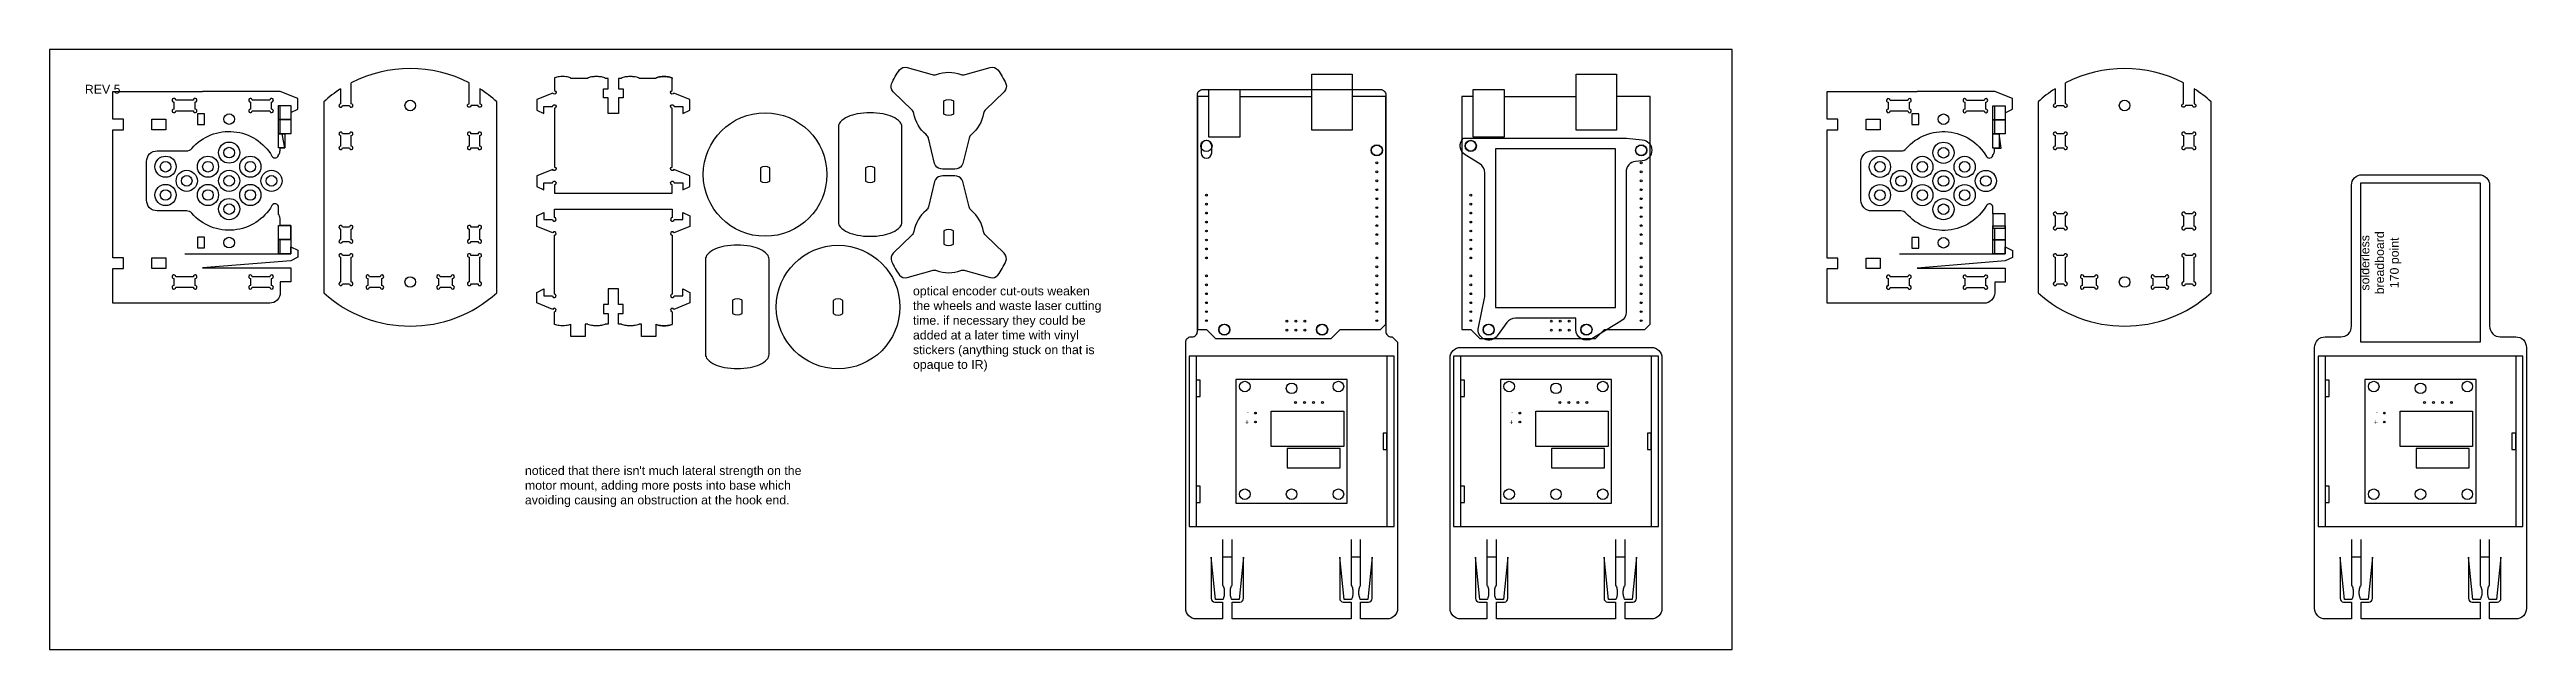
# Model space of a CAD drawing. Header units: millimetres. Extents: x 2162 to 3702, y 470 to 1904.
# Drawn here: x 2410 to 3111, y 640 to 810 of the extents above; entities that cross this region are included whole.
import ezdxf

# ---------------------------------------------------------------- set-up
doc = ezdxf.new("R2010")
doc.units = ezdxf.units.MM
for name, color, linetype in [('1 - Vector Etch', 1, 'Continuous'), ('3 - First Cut', 3, 'Continuous'), ('5 - Final Cut', 5, 'Continuous')]:
    doc.layers.add(name, color=color, linetype=linetype)
doc.layers.add('NOTES', color=4, linetype='Continuous', plot=False)
doc.styles.get("Standard").update_dxf_attribs({"font": 'arial.ttf'})

msp = doc.modelspace()

# ---------------------------------------------------------------- texts
at = {"layer": 'NOTES', "char_height": 2.5, "attachment_point": 1}
for s, width, insert in [('REV 5', 85.81976, (2420, 800)), ('optical encoder cut-outs weaken the wheels and waste laser cutting time. if necessary they could be added at a later time with vinyl stickers (anything stuck on that is opaque to IR)', 55.67216, (2654.496, 742.848)), ("noticed that there isn't much lateral strength on the motor mount, adding more posts into base which avoiding causing an obstruction at the hook end. ", 85.81976, (2544.618, 691.952))]:
    msp.add_mtext_dynamic_manual_height_columns(s, width=width, gutter_width=12.5, heights=[0], dxfattribs=dict(at, insert=insert))
at = {"layer": 'NOTES', "insert": (3064.405, 749.567), "char_height": 2.5, "attachment_point": 2, "rotation": 90}
msp.add_mtext_dynamic_manual_height_columns('solderless breadboard \\P170 point', width=27.32898, gutter_width=12.5, heights=[0], dxfattribs=at)

# ---------------------------------------------------------------- blocks, each defined once
blk = doc.blocks.new('ArduinoUNOR3')
for points in [[(2479.39, 1678.67), (2479.39, 1675.5), (2545.43, 1675.5), (2545.43, 1678.04), (2547.97, 1680.58), (2547.97, 1713.34), (2545.43, 1715.88), (2545.43, 1727.31), (2543.9, 1728.84), (2479.39, 1728.84), (2479.39, 1719.31)], [(2479.39, 1687.56), (2479.39, 1707.88)]]:
    blk.add_lwpolyline(points)
for points in [[(2473.04, 1719.31), (2488.91, 1719.31), (2488.91, 1707.88), (2473.04, 1707.88)], [(2477.48, 1678.67), (2490.82, 1678.67), (2490.82, 1687.56), (2477.48, 1687.56)]]:
    blk.add_lwpolyline(points, close=True)
for centre, radius in [((2494.63, 1726.3), 1.59), ((2498.18, 1726.3), 0.254), ((2500.72, 1726.3), 0.254), ((2503.26, 1726.3), 0.254), ((2505.8, 1726.3), 0.254), ((2508.34, 1726.3), 0.254), ((2510.88, 1726.3), 0.254), ((2513.42, 1726.3), 0.254), ((2515.96, 1726.3), 0.254), ((2518.5, 1726.3), 0.254), ((2521.04, 1726.3), 0.254), ((2525.11, 1726.3), 0.254), ((2527.65, 1726.3), 0.254), ((2530.19, 1726.3), 0.254), ((2532.73, 1726.3), 0.254), ((2535.27, 1726.3), 0.254), ((2537.81, 1726.3), 0.254), ((2540.35, 1726.3), 0.254), ((2542.89, 1726.3), 0.254), ((2545.43, 1710.8), 1.59), ((2543.03, 1705.93), 0.254), ((2545.57, 1705.93), 0.254), ((2543.03, 1703.39), 0.254), ((2543.03, 1700.85), 0.254), ((2545.57, 1703.39), 0.254), ((2545.57, 1700.85), 0.254), ((2545.43, 1683.12), 1.59), ((2493.36, 1678.04), 1.59), ((2507.33, 1678.04), 0.254), ((2509.87, 1678.04), 0.254), ((2512.41, 1678.04), 0.254), ((2514.95, 1678.04), 0.254), ((2517.49, 1678.04), 0.254), ((2520.03, 1678.04), 0.254), ((2522.57, 1678.04), 0.254), ((2525.11, 1678.04), 0.254), ((2530.19, 1678.04), 0.254), ((2532.73, 1678.04), 0.254), ((2535.27, 1678.04), 0.254), ((2537.81, 1678.04), 0.254), ((2540.35, 1678.04), 0.254), ((2542.89, 1678.04), 0.254)]:
    blk.add_circle(centre, radius)
blk = doc.blocks.new('ULN2003_cb')
for points in [[(-15.75, -17.5), (15.75, -17.5), (15.75, 17.5), (-15.75, 17.5)], [(1.25, 7.5), (-13.75, 7.5), (-13.75, 2), (1.25, 2)], [(-14.75, 1.5), (5.75, 1.5), (5.75, -8.5), (-14.75, -8.5)]]:
    blk.add_lwpolyline(points, close=True)
for centre, radius in [((-13.25, 15), 1.5), ((13.25, 15), 1.5), ((10.25, -5.46), 0.254), ((-13.25, -15.5), 1.5), ((-8.75, -11), 0.254), ((-6.21, -11), 0.254), ((-3.67, -11), 0.254), ((-1.13, -11), 0.254), ((10.25, -8), 0.254), ((13.25, -15.5), 1.5)]:
    blk.add_circle(centre, radius)
at = {"insert": (12.03, -4.64), "char_height": 1.5, "attachment_point": 1}
blk.add_mtext_dynamic_manual_height_columns('+\\P-', width=3.719, gutter_width=12.5, heights=[0], dxfattribs=at)

# ---------------------------------------------------------------- linework, layer by layer
at = {"layer": '1 - Vector Etch'}
msp.add_lwpolyline([(2853.436, 736.877), (2853.436, 781.877), (2819.436, 781.877), (2819.436, 736.877)], close=True, dxfattribs=at)
at = {"layer": '3 - First Cut'}
for points in [[(2445.72, 792.627), (2450.72, 792.627, 2.4142136), (2451.22, 793.127), (2451.22, 795.127, 2.4142136), (2450.72, 795.627), (2445.72, 795.627, 2.4142136), (2445.22, 795.127), (2445.22, 793.127, 2.4142136)], [(2467.383, 792.627), (2472.383, 792.627, 2.4142136), (2472.883, 793.127), (2472.883, 795.127, 2.4142136), (2472.383, 795.627), (2467.383, 795.627, 2.4142136), (2466.883, 795.127), (2466.883, 793.127, 2.4142136)], [(2665.971, 795.425), (2665.971, 791.701, -0.3243537), (2663.271, 791.701), (2663.271, 795.425, -0.3243537)], [(2931.189, 792.586), (2936.189, 792.586, 2.4142136), (2936.689, 793.086), (2936.689, 795.086, 2.4142136), (2936.189, 795.586), (2931.189, 795.586, 2.4142136), (2930.689, 795.086), (2930.689, 793.086, 2.4142136)], [(2952.853, 792.586), (2957.853, 792.586, 2.4142136), (2958.353, 793.086), (2958.353, 795.086, 2.4142136), (2957.853, 795.586), (2952.853, 795.586, 2.4142136), (2952.353, 795.086), (2952.353, 793.086, 2.4142136)], [(2492.438, 785.627), (2492.438, 782.627, 2.4142136), (2492.938, 782.127), (2494.938, 782.127, 2.4142136), (2495.438, 782.627), (2495.438, 785.627, 2.4142136), (2494.938, 786.127), (2492.938, 786.127, 2.4142136)], [(2528.838, 785.613), (2528.838, 782.613, 2.4142136), (2529.338, 782.113), (2531.338, 782.113, 2.4142136), (2531.838, 782.613), (2531.838, 785.613, 2.4142136), (2531.338, 786.113), (2529.338, 786.113, 2.4142136)], [(2977.907, 785.627), (2977.907, 782.627, 2.4142136), (2978.407, 782.127), (2980.407, 782.127, 2.4142136), (2980.907, 782.627), (2980.907, 785.627, 2.4142136), (2980.407, 786.127), (2978.407, 786.127, 2.4142136)], [(3014.307, 785.613), (3014.307, 782.613, 2.4142136), (3014.807, 782.113), (3016.807, 782.113, 2.4142136), (3017.307, 782.613), (3017.307, 785.613, 2.4142136), (3016.807, 786.113), (3014.807, 786.113, 2.4142136)], [(2736.097, 780.705, 1), (2739.097, 780.705), (2739.097, 782.705, 1), (2736.097, 782.705)], [(2613.981, 772.709), (2613.981, 776.433, 0.3243537), (2611.281, 776.433), (2611.281, 772.709, 0.3243537)], [(2643.727, 772.709), (2643.727, 776.433, 0.3243537), (2641.027, 776.433), (2641.027, 772.709, 0.3243537)], [(2492.438, 759.14), (2492.438, 756.14, 2.4142136), (2492.938, 755.64), (2494.938, 755.64, 2.4142136), (2495.438, 756.14), (2495.438, 759.14, 2.4142136), (2494.938, 759.64), (2492.938, 759.64, 2.4142136)], [(2528.838, 759.14), (2528.838, 756.14, 2.4142136), (2529.338, 755.64), (2531.338, 755.64, 2.4142136), (2531.838, 756.14), (2531.838, 759.14, 2.4142136), (2531.338, 759.64), (2529.338, 759.64, 2.4142136)], [(2665.971, 754.877), (2665.971, 758.602, 0.3243537), (2663.271, 758.602), (2663.271, 754.877, 0.3243537)], [(2977.907, 762.906), (2977.907, 759.906, 2.4142136), (2978.407, 759.406), (2980.407, 759.406, 2.4142136), (2980.907, 759.906), (2980.907, 762.906, 2.4142136), (2980.407, 763.406), (2978.407, 763.406, 2.4142136)], [(3014.307, 762.906), (3014.307, 759.906, 2.4142136), (3014.807, 759.406), (3016.807, 759.406, 2.4142136), (3017.307, 759.906), (3017.307, 762.906, 2.4142136), (3016.807, 763.406), (3014.807, 763.406, 2.4142136)], [(2495.438, 744.14), (2495.438, 751.14, 2.4142136), (2494.938, 751.64), (2492.938, 751.64, 2.4142136), (2492.438, 751.14), (2492.438, 744.14, 2.4142136), (2492.938, 743.64), (2494.938, 743.64, 2.4142136)], [(2531.838, 744.14), (2531.838, 751.14, 2.4142136), (2531.338, 751.64), (2529.338, 751.64, 2.4142136), (2528.838, 751.14), (2528.838, 744.14, 2.4142136), (2529.338, 743.64), (2531.338, 743.64, 2.4142136)], [(2980.907, 744.14), (2980.907, 751.14, 2.4142136), (2980.407, 751.64), (2978.407, 751.64, 2.4142136), (2977.907, 751.14), (2977.907, 744.14, 2.4142136), (2978.407, 743.64), (2980.407, 743.64, 2.4142136)], [(3017.307, 744.14), (3017.307, 751.14, 2.4142136), (3016.807, 751.64), (3014.807, 751.64, 2.4142136), (3014.307, 751.14), (3014.307, 744.14, 2.4142136), (3014.807, 743.64), (3016.807, 743.64, 2.4142136)], [(2445.72, 742.627), (2450.72, 742.627, 2.4142136), (2451.22, 743.127), (2451.22, 745.127, 2.4142136), (2450.72, 745.627), (2445.72, 745.627, 2.4142136), (2445.22, 745.127), (2445.22, 743.127, 2.4142136)], [(2467.383, 742.627), (2472.383, 742.627, 2.4142136), (2472.883, 743.127), (2472.883, 745.127, 2.4142136), (2472.383, 745.627), (2467.383, 745.627, 2.4142136), (2466.883, 745.127), (2466.883, 743.127, 2.4142136)], [(2500.638, 742.627), (2503.638, 742.627, 2.4142136), (2504.138, 743.127), (2504.138, 745.127, 2.4142136), (2503.638, 745.627), (2500.638, 745.627, 2.4142136), (2500.138, 745.127), (2500.138, 743.127, 2.4142136)], [(2520.638, 742.627), (2523.638, 742.627, 2.4142136), (2524.138, 743.127), (2524.138, 745.127, 2.4142136), (2523.638, 745.627), (2520.638, 745.627, 2.4142136), (2520.138, 745.127), (2520.138, 743.127, 2.4142136)], [(2931.189, 742.586), (2936.189, 742.586, 2.4142136), (2936.689, 743.086), (2936.689, 745.086, 2.4142136), (2936.189, 745.586), (2931.189, 745.586, 2.4142136), (2930.689, 745.086), (2930.689, 743.086, 2.4142136)], [(2952.853, 742.586), (2957.853, 742.586, 2.4142136), (2958.353, 743.086), (2958.353, 745.086, 2.4142136), (2957.853, 745.586), (2952.853, 745.586, 2.4142136), (2952.353, 745.086), (2952.353, 743.086, 2.4142136)], [(2986.107, 742.627), (2989.107, 742.627, 2.4142136), (2989.607, 743.127), (2989.607, 745.127, 2.4142136), (2989.107, 745.627), (2986.107, 745.627, 2.4142136), (2985.607, 745.127), (2985.607, 743.127, 2.4142136)], [(3006.107, 742.627), (3009.107, 742.627, 2.4142136), (3009.607, 743.127), (3009.607, 745.127, 2.4142136), (3009.107, 745.627), (3006.107, 745.627, 2.4142136), (3005.607, 745.127), (3005.607, 743.127, 2.4142136)], [(2606.113, 735.225), (2606.113, 738.95, 0.3243537), (2603.413, 738.95), (2603.413, 735.225, 0.3243537)], [(2634.637, 735.176), (2634.637, 738.9, 0.3243537), (2631.937, 738.9), (2631.937, 735.176, 0.3243537)]]:
    msp.add_lwpolyline(points, format="xyb", close=True, dxfattribs=at)
for points in [[(2438.943, 787.265), (2438.943, 790.265), (2442.943, 790.265), (2442.943, 787.265)], [(2453.853, 788.787), (2453.853, 791.787), (2451.853, 791.787), (2451.853, 788.787)], [(2924.413, 787.224), (2924.413, 790.224), (2928.413, 790.224), (2928.413, 787.224)], [(2939.322, 788.746), (2939.322, 791.746), (2937.322, 791.746), (2937.322, 788.746)], [(2438.943, 747.961), (2438.943, 750.961), (2442.943, 750.961), (2442.943, 747.961)], [(2453.853, 753.787), (2453.853, 756.787), (2451.853, 756.787), (2451.853, 753.787)], [(2924.413, 747.92), (2924.413, 750.92), (2928.413, 750.92), (2928.413, 747.92)], [(2939.322, 753.746), (2939.322, 756.746), (2937.322, 756.746), (2937.322, 753.746)]]:
    msp.add_lwpolyline(points, close=True, dxfattribs=at)
for centre in [(2512.138, 794.127), (2997.607, 794.127), (2460.853, 790.287), (2946.322, 790.246), (2460.853, 780.787), (2785.857, 781.435), (2812.457, 782.705), (2860.717, 781.435), (2946.322, 780.746), (2442.853, 776.787), (2448.853, 772.787), (2454.853, 776.787), (2460.853, 772.787), (2466.853, 776.787), (2472.853, 772.787), (2928.322, 776.746), (2934.322, 772.746), (2940.322, 776.746), (2946.322, 772.746), (2952.322, 776.746), (2958.322, 772.746), (2442.853, 768.787), (2454.853, 768.787), (2460.853, 764.787), (2466.853, 768.787), (2928.322, 768.746), (2940.322, 768.746), (2946.322, 764.746), (2952.322, 768.746), (2460.853, 755.287), (2946.322, 755.246), (2512.138, 744.127), (2997.607, 744.127), (2742.677, 730.635), (2770.363, 730.635), (2817.537, 730.635), (2845.223, 730.635), (2748.477, 714.495), (2761.727, 713.995), (2774.977, 714.495), (2823.337, 714.495), (2836.587, 713.995), (2849.837, 714.495), (3068.155, 714.495), (3081.405, 713.995), (3094.655, 714.495), (2748.477, 683.995), (2761.727, 683.995), (2774.977, 683.995), (2823.337, 683.995), (2836.587, 683.995), (2849.837, 683.995), (3068.155, 683.995), (3081.405, 683.995), (3094.655, 683.995)]:
    msp.add_circle(centre, 1.5, dxfattribs=at)
at = {"layer": '5 - Final Cut'}
for p, q in [((2744.877, 666.175), (2742.177, 666.175)), ((2781.277, 666.175), (2778.577, 666.175)), ((2819.737, 666.175), (2817.037, 666.175)), ((2856.137, 666.175), (2853.437, 666.175)), ((3064.555, 666.175), (3061.855, 666.175)), ((3100.955, 666.175), (3098.255, 666.175))]:
    msp.add_line(p, q, dxfattribs=at)
for points in [[(2492.438, 798.854), (2492.438, 794.627, 2.4142136), (2492.938, 794.127), (2494.938, 794.127, 2.4142136), (2495.438, 794.627), (2495.438, 800.582)], [(2528.838, 800.582, 0.2421851), (2495.438, 800.582)], [(2531.838, 798.854), (2531.838, 794.613, -2.4142136), (2531.338, 794.113), (2529.338, 794.113, -2.4142136), (2528.838, 794.613), (2528.838, 800.582)], [(2581.655, 801.828), (2576.947, 801.828, 0.2878165), (2576.861, 801.965, 0.063192), (2576.215, 802.181, 0.0286933), (2575.479, 802.285, 0.0206664), (2574.447, 802.328, 0.0206664), (2573.416, 802.285, 0.0286933), (2572.68, 802.181, 0.063192), (2572.033, 801.965, 0.2878165), (2571.947, 801.828), (2571.155, 801.828), (2571.155, 798.828), (2572.405, 798.828), (2572.405, 796.328), (2571.155, 796.328), (2571.155, 791.828), (2568.155, 791.828), (2568.155, 796.328), (2566.905, 796.328), (2566.905, 798.828), (2568.155, 798.828), (2568.155, 801.828), (2567.362, 801.828, 0.2878165), (2567.276, 801.965, 0.063192), (2566.63, 802.181, 0.0286933), (2565.893, 802.285, 0.0206664), (2564.862, 802.328, 0.0206664), (2563.831, 802.285, 0.0286933), (2563.094, 802.181, 0.063192), (2562.448, 801.965, 0.2878165), (2562.362, 801.828), (2557.655, 801.828, 0.2811445), (2557.57, 801.966, 0.0663164), (2556.966, 802.181, 0.0304435), (2556.273, 802.285, 0.0219794), (2555.305, 802.328, 0.0219794), (2554.336, 802.285, 0.0304435), (2553.643, 802.181, 0.0663164), (2553.039, 801.966, 0.2811445), (2552.955, 801.828), (2552.955, 801.828), (2552.955, 798.358, -1.8846644), (2552.49, 797.673), (2547.955, 795.858), (2547.955, 792.858), (2549.955, 791.858), (2549.955, 793.858), (2552.455, 793.858, -2.4142136), (2552.955, 793.358), (2552.955, 776.695, -1.8846644), (2552.49, 776.009), (2547.955, 774.195), (2547.955, 771.195), (2549.955, 770.195), (2549.955, 772.195), (2552.455, 772.195, -2.4142136), (2552.955, 771.695), (2552.955, 769.328), (2586.355, 769.328), (2586.355, 771.695, -2.4142136), (2586.855, 772.195), (2589.355, 772.195), (2589.355, 770.195), (2591.355, 771.195), (2591.355, 774.195), (2586.819, 776.009, -1.8846644), (2586.355, 776.695), (2586.355, 793.358, -2.4142136), (2586.855, 793.858), (2589.355, 793.858), (2589.355, 791.858), (2591.355, 792.858), (2591.355, 795.858), (2586.819, 797.673, -1.8846644), (2586.355, 798.358), (2586.355, 801.828, 0.2811445), (2586.27, 801.966, 0.0663164), (2585.666, 802.181, 0.0304435), (2584.973, 802.285, 0.0219794), (2584.005, 802.328, 0.0219794), (2583.036, 802.285, 0.0304435), (2582.343, 802.181, 0.0663164), (2581.739, 801.966, 0.2811445), (2581.655, 801.828, -0.2811445), (2581.739, 801.966, -0.0663164), (2582.343, 802.181, -0.0304435), (2583.036, 802.285, -0.0219794), (2584.005, 802.328, -0.0219794), (2584.973, 802.285, -0.0304435), (2585.666, 802.181, -0.0663164), (2586.27, 801.966, -0.2811445), (2586.355, 801.828)], [(2977.907, 798.854), (2977.907, 794.627, 2.4142136), (2978.407, 794.127), (2980.407, 794.127, 2.4142136), (2980.907, 794.627), (2980.907, 800.582)], [(3014.307, 800.582, 0.2421851), (2980.907, 800.582)], [(3017.307, 798.854), (3017.307, 794.613, -2.4142136), (3016.807, 794.113), (3014.807, 794.113, -2.4142136), (3014.307, 794.613), (3014.307, 800.582)], [(2448.353, 752.127), (2478.353, 752.127), (2478.353, 754.127), (2480.353, 753.127), (2480.353, 751.127), (2478.353, 750.127), (2453.353, 748.127), (2478.353, 748.127), (2478.353, 744.127), (2475.353, 744.127), (2475.353, 741.127, -0.4142136), (2472.353, 738.127), (2427.943, 738.127), (2427.943, 747.961), (2430.943, 747.961), (2430.943, 750.961), (2427.943, 750.961), (2427.943, 787.265), (2430.943, 787.265), (2430.943, 790.265), (2427.943, 790.265), (2427.943, 798.127), (2453.353, 798.127)], [(2475.353, 752.127), (2475.353, 756.127), (2478.353, 756.127), (2478.353, 760.127), (2475.339, 760.127, 0.0117797), (2475.353, 760.715, 0.0206664), (2475.31, 761.746, 0.0286933), (2475.206, 762.483, 0.063192), (2474.989, 763.129, 0.2878165), (2474.853, 763.215), (2474.853, 765.303, 0.7678377), (2472.986, 765.802, -0.5153605), (2450.289, 763.599, 0.2170558), (2448.78, 764.287), (2440.469, 764.287, -0.4142137), (2437.469, 767.287), (2437.469, 778.287, -0.4142137), (2440.469, 781.287), (2448.78, 781.287, 0.2170558), (2450.289, 781.974, -0.5153603), (2472.986, 779.771, 0.7678359), (2474.853, 780.27, 0.2572326), (2474.994, 780.348, 0.0770564), (2475.196, 780.814, 0.0370296), (2475.298, 781.363, 0.0270145), (2475.339, 782.127), (2476.603, 782.127), (2475.865, 786.127), (2475.353, 786.127), (2475.353, 794.127), (2478.353, 794.127), (2478.353, 792.127), (2480.353, 793.127), (2480.353, 796.127), (2475.353, 798.127), (2453.353, 798.127)], [(2492.438, 798.854, 0.0414635), (2487.638, 795.182), (2487.638, 741.071, 0.3854899), (2536.638, 741.071), (2536.638, 795.182, 0.0414635), (2531.838, 798.854, 0.0414635)], [(2742.177, 648.675), (2734.727, 648.675, -0.4142136), (2731.727, 651.675), (2731.727, 727.09, -0.4142136), (2733.227, 728.59), (2733.557, 728.59, 0.4142136), (2735.057, 730.09), (2735.057, 797.175, -0.4142136), (2736.557, 798.675), (2786.897, 798.675, -0.4142136), (2788.397, 797.175), (2788.397, 730.09, 0.4142136), (2789.897, 728.59), (2790.227, 728.59), (2791.727, 727.09), (2791.727, 651.675, -0.4142136), (2788.727, 648.675), (2781.277, 648.675)], [(2933.822, 752.086), (2963.822, 752.086), (2963.822, 754.086), (2965.822, 753.086), (2965.822, 751.086), (2963.822, 750.086), (2938.822, 748.086), (2963.822, 748.086), (2963.822, 744.086), (2960.822, 744.086), (2960.822, 741.086, -0.4142136), (2957.822, 738.086), (2913.413, 738.086), (2913.413, 747.92), (2916.413, 747.92), (2916.413, 750.92), (2913.413, 750.92), (2913.413, 787.224), (2916.413, 787.224), (2916.413, 790.224), (2913.413, 790.224), (2913.413, 798.086), (2938.822, 798.086)], [(2960.822, 752.086), (2960.822, 759.406), (2963.822, 759.406), (2963.822, 763.406), (2960.322, 763.406), (2960.322, 765.262, 0.7678377), (2958.455, 765.761, -0.5153605), (2935.758, 763.558, 0.2170558), (2934.249, 764.246), (2925.938, 764.246, -0.4142137), (2922.938, 767.246), (2922.938, 778.246, -0.4142137), (2925.938, 781.246), (2934.249, 781.246, 0.2170558), (2935.758, 781.933, -0.5153603), (2958.455, 779.73, 0.7678359), (2960.322, 780.229, 0.2572326), (2960.463, 780.307, 0.0770564), (2960.666, 780.773, 0.0370296), (2960.767, 781.322, 0.0270145), (2960.808, 782.086), (2962.697, 782.086), (2962.072, 786.086), (2960.822, 786.086), (2960.822, 794.086), (2963.822, 794.086), (2963.822, 792.086), (2965.822, 793.086), (2965.822, 796.086), (2960.822, 798.086), (2938.822, 798.086)], [(2977.907, 798.854, 0.0414635), (2973.107, 795.182), (2973.107, 741.071, 0.3854899), (3022.107, 741.071), (3022.107, 795.182, 0.0414635), (3017.307, 798.854, 0.0414635)], [(3061.855, 648.675), (3054.405, 648.675, -0.4142136), (3051.405, 651.675), (3051.405, 725.59, -0.4142136), (3054.405, 728.59), (3058.853, 728.59, 0.4142136), (3061.853, 731.59), (3061.853, 771.528, -0.4142136), (3064.853, 774.528), (3097.958, 774.528, -0.4142136), (3100.958, 771.528), (3100.958, 731.59, 0.4142136), (3103.958, 728.59), (3108.405, 728.59, -0.4142136), (3111.405, 725.59), (3111.405, 651.675, -0.4142136), (3108.405, 648.675), (3100.955, 648.675)], [(2581.655, 732.221), (2581.655, 728.721), (2577.655, 728.721), (2577.655, 732.221), (2576.947, 732.221, -0.2878165), (2576.861, 732.084, -0.063192), (2576.215, 731.867, -0.0286933), (2575.479, 731.764, -0.0206664), (2574.447, 731.721, -0.0206664), (2573.416, 731.764, -0.0286933), (2572.68, 731.867, -0.063192), (2572.033, 732.084, -0.2878165), (2571.947, 732.221), (2571.155, 732.221), (2571.155, 735.221), (2572.405, 735.221), (2572.405, 737.721), (2571.155, 737.721), (2571.155, 742.221), (2568.155, 742.221), (2568.155, 737.721), (2566.905, 737.721), (2566.905, 735.221), (2568.155, 735.221), (2568.155, 732.221), (2567.362, 732.221, -0.2878165), (2567.276, 732.084, -0.063192), (2566.63, 731.867, -0.0286933), (2565.893, 731.764, -0.0206664), (2564.862, 731.721, -0.0206664), (2563.831, 731.764, -0.0286933), (2563.094, 731.867, -0.063192), (2562.448, 732.084, -0.2878165), (2562.362, 732.221), (2561.655, 732.221), (2561.655, 728.721), (2557.655, 728.721), (2557.655, 732.221, -0.2811445), (2557.57, 732.082, -0.0663164), (2556.966, 731.867, -0.0304435), (2556.273, 731.764, -0.0219794), (2555.305, 731.721, -0.0219794), (2554.336, 731.764, -0.0304435), (2553.643, 731.867, -0.0663164), (2553.039, 732.082, -0.2811445), (2552.955, 732.221), (2552.955, 732.221), (2552.955, 735.691, 1.8846644), (2552.49, 736.376), (2547.955, 738.191), (2547.955, 741.191), (2549.955, 742.191), (2549.955, 740.191), (2552.455, 740.191, 2.4142136), (2552.955, 740.691), (2552.955, 757.354, 1.8846644), (2552.49, 758.04), (2547.955, 759.854), (2547.955, 762.854), (2549.955, 763.854), (2549.955, 761.854), (2552.455, 761.854, 2.4142136), (2552.955, 762.354), (2552.955, 764.721), (2586.355, 764.721), (2586.355, 762.354, 2.4142136), (2586.855, 761.854), (2589.355, 761.854), (2589.355, 763.854), (2591.355, 762.854), (2591.355, 759.854), (2586.819, 758.04, 1.8846644), (2586.355, 757.354), (2586.355, 740.691, 2.4142136), (2586.855, 740.191), (2589.355, 740.191), (2589.355, 742.191), (2591.355, 741.191), (2591.355, 738.191), (2586.819, 736.376, 1.8846644), (2586.355, 735.691), (2586.355, 732.221, -0.2811445), (2586.27, 732.082, -0.0663164), (2585.666, 731.867, -0.0304435), (2584.973, 731.764, -0.0219794), (2584.005, 731.721, -0.0219794), (2583.036, 731.764, -0.0304435), (2582.343, 731.867, -0.0663164), (2581.739, 732.082, -0.2811445), (2581.655, 732.221, 0.2811445), (2581.739, 732.082, 0.0663164), (2582.343, 731.867, 0.0304435), (2583.036, 731.764, 0.0219794), (2584.005, 731.721, 0.0219794), (2584.973, 731.764, 0.0304435), (2585.666, 731.867, 0.0663164), (2586.27, 732.082, 0.2811445), (2586.355, 732.221)], [(2817.037, 648.675), (2809.587, 648.675, -0.4142136), (2806.587, 651.675), (2806.587, 722.59, -0.4142136), (2809.587, 725.59), (2863.587, 725.59, -0.4142136), (2866.587, 722.59), (2866.587, 651.675, -0.4142136), (2863.587, 648.675), (2856.137, 648.675)], [(2742.177, 671.175), (2742.177, 658.175, -0.308613), (2742.309, 658.084), (2742.449, 657.729, -0.0936315), (2742.655, 656.635), (2742.655, 655.715, -0.0936315), (2742.449, 654.621), (2742.309, 654.266, -0.308613), (2742.177, 654.175), (2740.177, 654.175), (2738.944, 666.175), (2738.944, 666.175), (2738.944, 654.454, 0.4142136), (2739.944, 653.454), (2742.177, 653.454), (2742.177, 648.675)], [(2744.877, 648.675), (2744.877, 653.454), (2747.109, 653.454, 0.4142136), (2748.109, 654.454), (2748.109, 666.175), (2748.109, 666.175), (2746.877, 654.175), (2744.877, 654.175, -0.308613), (2744.744, 654.266), (2744.605, 654.621, -0.0936315), (2744.398, 655.715), (2744.398, 656.635, -0.0936315), (2744.605, 657.729), (2744.744, 658.084, -0.308613), (2744.877, 658.175), (2744.877, 671.175)], [(2778.577, 671.175), (2778.577, 658.175, -0.308613), (2778.709, 658.084), (2778.849, 657.729, -0.0936315), (2779.055, 656.635), (2779.055, 655.715, -0.0936315), (2778.849, 654.621), (2778.709, 654.266, -0.308613), (2778.577, 654.175), (2776.577, 654.175), (2775.344, 666.175), (2775.344, 666.175), (2775.344, 654.454, 0.4142136), (2776.344, 653.454), (2778.577, 653.454), (2778.577, 648.675)], [(2781.277, 648.675), (2781.277, 653.454), (2783.509, 653.454, 0.4142136), (2784.509, 654.454), (2784.509, 666.175), (2784.509, 666.175), (2783.277, 654.175), (2781.277, 654.175, -0.308613), (2781.144, 654.266), (2781.005, 654.621, -0.0936315), (2780.798, 655.715), (2780.798, 656.635, -0.0936315), (2781.005, 657.729), (2781.144, 658.084, -0.308613), (2781.277, 658.175), (2781.277, 671.175)], [(2817.037, 671.175), (2817.037, 658.175, -0.308613), (2817.17, 658.084), (2817.309, 657.729, -0.0936315), (2817.516, 656.635), (2817.516, 655.715, -0.0936315), (2817.309, 654.621), (2817.17, 654.266, -0.308613), (2817.037, 654.175), (2815.037, 654.175), (2813.804, 666.175), (2813.804, 666.175), (2813.804, 654.454, 0.4142136), (2814.804, 653.454), (2817.037, 653.454), (2817.037, 648.675)], [(2819.737, 648.675), (2819.737, 653.454), (2821.969, 653.454, 0.4142136), (2822.969, 654.454), (2822.969, 666.175), (2822.969, 666.175), (2821.737, 654.175), (2819.737, 654.175, -0.308613), (2819.604, 654.266), (2819.465, 654.621, -0.0936315), (2819.258, 655.715), (2819.258, 656.635, -0.0936315), (2819.465, 657.729), (2819.604, 658.084, -0.308613), (2819.737, 658.175), (2819.737, 671.175)], [(2853.437, 671.175), (2853.437, 658.175, -0.308613), (2853.57, 658.084), (2853.709, 657.729, -0.0936315), (2853.916, 656.635), (2853.916, 655.715, -0.0936315), (2853.709, 654.621), (2853.57, 654.266, -0.308613), (2853.437, 654.175), (2851.437, 654.175), (2850.204, 666.175), (2850.204, 666.175), (2850.204, 654.454, 0.4142136), (2851.204, 653.454), (2853.437, 653.454), (2853.437, 648.675)], [(2856.137, 648.675), (2856.137, 653.454), (2858.369, 653.454, 0.4142136), (2859.369, 654.454), (2859.369, 666.175), (2859.369, 666.175), (2858.137, 654.175), (2856.137, 654.175, -0.308613), (2856.004, 654.266), (2855.865, 654.621, -0.0936315), (2855.658, 655.715), (2855.658, 656.635, -0.0936315), (2855.865, 657.729), (2856.004, 658.084, -0.308613), (2856.137, 658.175), (2856.137, 671.175)], [(3061.855, 671.175), (3061.855, 658.175, -0.308613), (3061.988, 658.084), (3062.127, 657.729, -0.0936315), (3062.334, 656.635), (3062.334, 655.715, -0.0936315), (3062.127, 654.621), (3061.988, 654.266, -0.308613), (3061.855, 654.175), (3059.855, 654.175), (3058.623, 666.175), (3058.623, 666.175), (3058.623, 654.454, 0.4142136), (3059.623, 653.454), (3061.855, 653.454), (3061.855, 648.675)], [(3064.555, 648.675), (3064.555, 653.454), (3066.788, 653.454, 0.4142136), (3067.788, 654.454), (3067.788, 666.175), (3067.788, 666.175), (3066.555, 654.175), (3064.555, 654.175, -0.308613), (3064.422, 654.266), (3064.283, 654.621, -0.0936315), (3064.077, 655.715), (3064.077, 656.635, -0.0936315), (3064.283, 657.729), (3064.422, 658.084, -0.308613), (3064.555, 658.175), (3064.555, 671.175)], [(3098.255, 671.175), (3098.255, 658.175, -0.308613), (3098.388, 658.084), (3098.527, 657.729, -0.0936315), (3098.734, 656.635), (3098.734, 655.715, -0.0936315), (3098.527, 654.621), (3098.388, 654.266, -0.308613), (3098.255, 654.175), (3096.255, 654.175), (3095.023, 666.175), (3095.023, 666.175), (3095.023, 654.454, 0.4142136), (3096.023, 653.454), (3098.255, 653.454), (3098.255, 648.675)], [(3100.955, 648.675), (3100.955, 653.454), (3103.188, 653.454, 0.4142136), (3104.188, 654.454), (3104.188, 666.175), (3104.188, 666.175), (3102.955, 654.175), (3100.955, 654.175, -0.308613), (3100.822, 654.266), (3100.683, 654.621, -0.0936315), (3100.477, 655.715), (3100.477, 656.635, -0.0936315), (3100.683, 657.729), (3100.822, 658.084, -0.308613), (3100.955, 658.175), (3100.955, 671.175)]]:
    msp.add_lwpolyline(points, format="xyb", dxfattribs=at)
for points in [[(2650.707, 804.209, -0.3134554), (2652.869, 804.943), (2659.942, 802.909, 0.1591075), (2661.182, 802.953, -0.1773549), (2668.06, 802.953, 0.1591075), (2669.301, 802.909), (2676.373, 804.943, -0.3134554), (2678.535, 804.209, -0.0280719), (2679.777, 802.313, -0.0280719), (2680.798, 800.29, -0.3134554), (2680.353, 798.05), (2675.055, 792.943, 0.1591075), (2674.473, 791.846, -0.1773549), (2671.034, 785.89, 0.1591075), (2670.375, 784.837), (2668.601, 777.695, -0.3134554), (2666.884, 776.19, -0.0280719), (2664.621, 776.063, -0.0280719), (2662.359, 776.19, -0.3134554), (2660.642, 777.695), (2658.867, 784.837, 0.1591075), (2658.209, 785.89, -0.1773549), (2654.77, 791.846, 0.1591075), (2654.188, 792.943), (2648.89, 798.05, -0.3134554), (2648.445, 800.29, -0.0280719), (2649.466, 802.313, -0.0280719)], [(2633.377, 761.071, 0.1897819), (2633.896, 759.751, 0.1009323), (2636.013, 758.242, 0.0591107), (2638.72, 757.405, 0.0455456), (2642.377, 757.071, 0.0455456), (2646.034, 757.405, 0.0591107), (2648.741, 758.242, 0.1009323), (2650.857, 759.751, 0.1897819), (2651.377, 761.071), (2651.377, 788.071, 0.1897819), (2650.857, 789.39, 0.1009323), (2648.741, 790.899, 0.0591107), (2646.034, 791.737, 0.0455456), (2642.377, 792.071, 0.0455456), (2638.72, 791.737, 0.0591107), (2636.013, 790.899, 0.1009323), (2633.896, 789.39, 0.1897819), (2633.377, 788.071)], [(2856.436, 775.277), (2856.436, 735.574, -0.263177), (2854.982, 733.003), (2846.769, 728.064, -0.5833093), (2842.223, 730.635), (2842.223, 733.877), (2825.081, 733.877, 0.242308), (2822.64, 732.62), (2819.979, 728.892, -0.8133358), (2814.602, 731.259), (2816.37, 739.569, 0.0524426), (2816.436, 740.193), (2816.436, 775.036, 0.2594376), (2815.017, 777.585), (2810.875, 780.156, -0.490827), (2810.388, 784.877), (2856.286, 784.877, -0.0248838), (2856.584, 784.862), (2861.015, 784.42, -0.9051278), (2861.015, 778.45), (2859.138, 778.262, 0.3853578)], [(2650.707, 746.093, 0.3134554), (2652.869, 745.359), (2659.942, 747.393, -0.1591075), (2661.182, 747.349, 0.1773549), (2668.06, 747.349, -0.1591075), (2669.301, 747.393), (2676.373, 745.359, 0.3134554), (2678.535, 746.093, 0.0280719), (2679.777, 747.99, 0.0280719), (2680.798, 750.013, 0.3134554), (2680.353, 752.252), (2675.055, 757.36, -0.1591075), (2674.473, 758.456, 0.1773549), (2671.034, 764.413, -0.1591075), (2670.375, 765.465), (2668.601, 772.607, 0.3134554), (2666.884, 774.112, 0.0280719), (2664.621, 774.24, 0.0280719), (2662.359, 774.112, 0.3134554), (2660.642, 772.607), (2658.867, 765.465, -0.1591075), (2658.209, 764.413, 0.1773549), (2654.77, 758.456, -0.1591075), (2654.188, 757.36), (2648.89, 752.252, 0.3134554), (2648.445, 750.013, 0.0280719), (2649.466, 747.99, 0.0280719)], [(2595.763, 723.587, 0.1897819), (2596.283, 722.268, 0.1009323), (2598.399, 720.759, 0.0591107), (2601.106, 719.921, 0.0455456), (2604.763, 719.587, 0.0455456), (2608.42, 719.921, 0.0591107), (2611.127, 720.759, 0.1009323), (2613.244, 722.268, 0.1897819), (2613.763, 723.587), (2613.763, 750.587, 0.1897819), (2613.244, 751.907, 0.1009323), (2611.127, 753.416, 0.0591107), (2608.42, 754.254, 0.0455456), (2604.763, 754.587, 0.0455456), (2601.106, 754.254, 0.0591107), (2598.399, 753.416, 0.1009323), (2596.283, 751.907, 0.1897819), (2595.763, 750.587)]]:
    msp.add_lwpolyline(points, format="xyb", close=True, dxfattribs=at)
for points in [[(2778.577, 648.675), (2744.877, 648.675)], [(2853.437, 648.675), (2819.737, 648.675)], [(3098.255, 648.675), (3064.555, 648.675)]]:
    msp.add_lwpolyline(points, dxfattribs=at)
for centre, radius in [((2612.631, 774.571), 17.5), ((2442.853, 776.787), 3), ((2454.853, 776.787), 3), ((2460.853, 780.787), 3), ((2466.853, 776.787), 3), ((2928.322, 776.746), 3), ((2940.322, 776.746), 3), ((2946.322, 780.746), 3), ((2952.322, 776.746), 3), ((2442.853, 768.787), 3), ((2448.853, 772.787), 3), ((2454.853, 768.787), 3), ((2460.853, 772.787), 3), ((2466.853, 768.787), 3), ((2472.853, 772.787), 3), ((2928.322, 768.746), 3), ((2934.322, 772.746), 3), ((2940.322, 768.746), 3), ((2946.322, 772.746), 3), ((2952.322, 768.746), 3), ((2958.322, 772.746), 3), ((2460.853, 764.787), 3), ((2946.322, 764.746), 3), ((2633.287, 737.038), 17.5)]:
    msp.add_circle(centre, radius, dxfattribs=at)
at = {"layer": 'NOTES'}
for p, q in [((2734.727, 723.095), (2734.727, 674.895)), ((2788.727, 723.095), (2788.727, 674.895)), ((2809.587, 723.095), (2809.587, 674.895)), ((2863.587, 723.095), (2863.587, 674.895)), ((3054.405, 723.095), (3054.405, 674.895)), ((3108.405, 723.095), (3108.405, 674.895))]:
    msp.add_line(p, q, dxfattribs=at)
for points in [[(2410, 640), (2886.457, 640), (2886.457, 810), (2410, 810)], [(2478.353, 790.127), (2474.853, 790.127), (2474.853, 794.127), (2478.353, 794.127)], [(2963.822, 790.086), (2960.322, 790.086), (2960.322, 794.086), (2963.822, 794.086)], [(2478.353, 786.127), (2474.853, 786.127), (2474.853, 790.127), (2478.353, 790.127)], [(2476.603, 782.127), (2474.853, 782.127), (2474.853, 786.127), (2476.603, 786.127)], [(2963.822, 786.086), (2960.322, 786.086), (2960.322, 790.086), (2963.822, 790.086)], [(2962.072, 782.086), (2960.322, 782.086), (2960.322, 786.086), (2962.072, 786.086)], [(3098.405, 727.148), (3098.405, 772.148), (3064.405, 772.148), (3064.405, 727.148)], [(2478.353, 756.127), (2474.853, 756.127), (2474.853, 760.127), (2478.353, 760.127)], [(2963.822, 763.406), (2960.322, 763.406), (2960.322, 759.406), (2963.822, 759.406)], [(2963.822, 756.086), (2960.322, 756.086), (2960.322, 760.086), (2963.822, 760.086)], [(2478.353, 752.127), (2474.853, 752.127), (2474.853, 756.127), (2478.353, 756.127)], [(2963.822, 752.086), (2960.322, 752.086), (2960.322, 756.086), (2963.822, 756.086)], [(2790.727, 723.095), (2732.727, 723.095), (2732.727, 674.895), (2790.727, 674.895)], [(2865.587, 723.095), (2807.587, 723.095), (2807.587, 674.895), (2865.587, 674.895)], [(3110.405, 723.095), (3052.405, 723.095), (3052.405, 674.895), (3110.405, 674.895)], [(2735.827, 716.295), (2734.727, 716.295), (2734.727, 711.695), (2735.827, 711.695)], [(2810.687, 716.295), (2809.587, 716.295), (2809.587, 711.695), (2810.687, 711.695)], [(3055.506, 716.295), (3054.405, 716.295), (3054.405, 711.695), (3055.506, 711.695)], [(2788.727, 701.295), (2787.626, 701.295), (2787.626, 696.695), (2788.727, 696.695)], [(2863.587, 701.295), (2862.486, 701.295), (2862.486, 696.695), (2863.587, 696.695)], [(3108.405, 701.295), (3107.305, 701.295), (3107.305, 696.695), (3108.405, 696.695)], [(2735.827, 686.295), (2734.727, 686.295), (2734.727, 681.695), (2735.827, 681.695)], [(2810.687, 686.295), (2809.587, 686.295), (2809.587, 681.695), (2810.687, 681.695)], [(3055.506, 686.295), (3054.405, 686.295), (3054.405, 681.695), (3055.506, 681.695)]]:
    msp.add_lwpolyline(points, close=True, dxfattribs=at)

# ---------------------------------------------------------------- block references
for name, p, rotation in [('ArduinoUNOR3', (1059.558, 3276.061), 270), ('ArduinoUNOR3', (1134.418, 3276.061), 270), ('ULN2003_cb', (2761.727, 698.995), 180), ('ULN2003_cb', (2836.587, 698.995), 180), ('ULN2003_cb', (3081.405, 698.995), 180)]:
    msp.add_blockref(name, p, dxfattribs=dict(at, rotation=rotation))

msp.set_redraw_order([(e.dxf.handle, doc.entitydb.next_handle()) for e in msp.query("TEXT MTEXT ATTDEF DIMENSION ARC_DIMENSION")])  # texts and dimensions are drawn at this point

doc.saveas('drawing.dxf')
